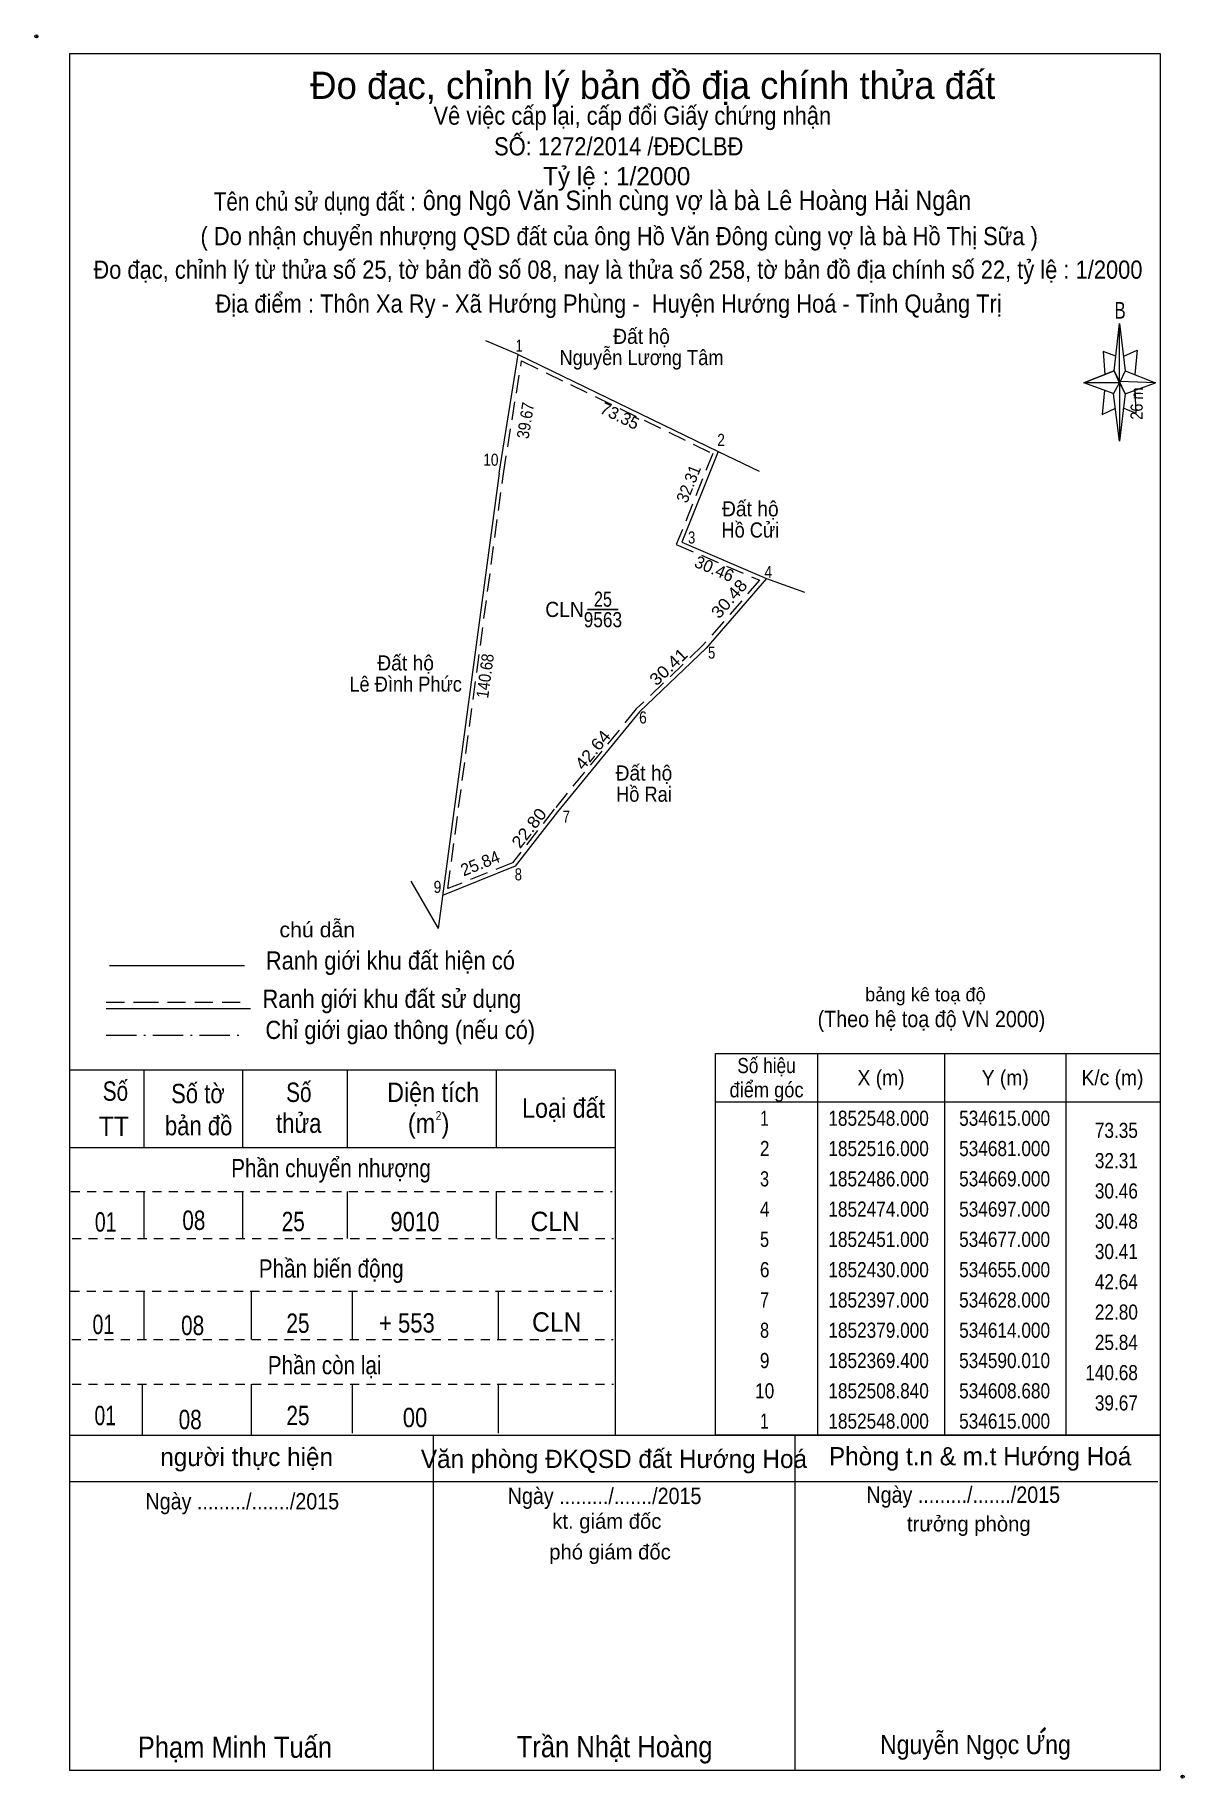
# Model space of a CAD drawing. Header units: metres. Extents: x 532660 to 534835, y 1852057 to 1852654.
# Drawn here: x 534455 to 534835, y 1852078 to 1852654 of the extents above; entities that cross this region are included whole.
import ezdxf
from ezdxf.enums import TextEntityAlignment as Align

# ---------------------------------------------------------------- set-up
doc = ezdxf.new("R2010")
doc.units = ezdxf.units.M
doc.header["$LTSCALE"] = 2
doc.header["$PDMODE"] = 32
doc.header["$PDSIZE"] = 1
for name, pattern in [('DOT_DASHED', [7.7, 5, -1.2, 0.3, -1.2]), ('DOTTED', [1.5, 0.3, -1.2]), ('MEDIUM_DASHED', [4.5, 3, -1.5]), ('SHORT_DASHED', [2.7, 1.5, -1.2])]:
    doc.linetypes.add(name, pattern=pattern)
for name, color, linetype, lineweight in [('1', 7, 'DOTTED', 13), ('10', 7, 'Continuous', 13), ('5', 7, 'Continuous', 13), ('63', 7, 'Continuous', 13)]:
    doc.layers.add(name, color=color, linetype=linetype, lineweight=lineweight)
doc.layers.add('34', color=7, linetype='Continuous')

msp = doc.modelspace()

# ---------------------------------------------------------------- texts
at = {"layer": '1', "width": 0.9}
msp.add_text('26 m', height=4, rotation=89.004, dxfattribs=at).set_placement((534821.172, 1852531.77), align=Align.CENTER)
at = {"layer": '1', "width": 0.85}
msp.add_text('2', height=3, dxfattribs=at).set_placement((534588.69, 1852295.18), align=Align.CENTER)
at = {"layer": '10'}
for s, width, p in [('Đất hộ', 0.95, (534655.695, 1852551.5)), ('Nguyễn Lương Tâm', 0.9, (534655.69, 1852544.5)), ('Đất hộ', 0.95, (534691.615, 1852494.56)), ('Hồ Cửi', 0.9, (534691.61, 1852487.56)), ('25', 0.8, (534642.955, 1852464.72)), ('9563', 0.85, (534642.945, 1852457.94)), ('Đất hộ', 0.95, (534577.815, 1852443.67)), ('Lê Đình Phức', 0.9, (534577.815, 1852436.67)), ('Đất hộ', 0.95, (534656.495, 1852407.32)), ('Hồ Rai', 0.9, (534656.49, 1852400.32))]:
    msp.add_text(s, height=5, dxfattribs=dict(at, width=width)).set_placement(p, align=Align.CENTER)
for s, height, width, p in [(' 1', 4, 0.75, (534616.41, 1852548.91)), (' 2', 4, 0.85, (534683.21, 1852517.81)), (' 10', 4, 0.85, (534608.48, 1852511.26)), (' 3', 4, 0.8, (534673.43, 1852485.59)), (' 4', 4, 0.85, (534698.82, 1852474.21)), ('CLN', 5, 0.95, (534636.63, 1852461.33)), (' 5', 4, 0.8, (534680.03, 1852447.57)), (' 6', 4, 0.85, (534657.42, 1852426.17)), (' 7', 4, 0.8, (534632.03, 1852393.36)), (' 8', 4, 0.8, (534616.22, 1852374.35)), (' 9', 4, 0.85, (534589.6, 1852370.2))]:
    msp.add_text(s, height=height, dxfattribs=dict(at, width=width)).set_placement(p, align=Align.RIGHT)
for s, rotation, width, p in [('39.67', 80.832, 0.9, (534619.355, 1852525.901)), ('32.31', 68.199, 0.95, (534673.083, 1852504.572)), ('30.48', 48.991, 1.1, (534686.117, 1852466.043)), ('30.41', 43.668, 1.1, (534665.964, 1852443.427)), ('140.68', 82.374, 0.9, (534606.031, 1852441.605)), ('42.64', 50.711, 1.1, (534641.13, 1852416.169)), ('22.80', 52.125, 1.1, (534620.134, 1852390.427))]:
    msp.add_text(s, height=4, rotation=rotation, dxfattribs=dict(at, width=width)).set_placement(p, align=Align.CENTER)
for s, rotation, p in [('73.35', 334.134, (534647.662, 1852525.925)), ('30.46', 336.801, (534678.942, 1852475.416)), ('25.84', 21.81, (534603.152, 1852378.128))]:
    msp.add_text(s, height=4, rotation=rotation, dxfattribs=at).set_placement(p, align=Align.CENTER)
at = {"layer": '34', "width": 0.9}
msp.add_text('ông Ngô Văn Sinh cùng vợ là bà Lê Hoàng Hải Ngân', height=6.4, dxfattribs=at).set_placement((534583.49, 1852595.7))
at = {"layer": '5'}
for s, height, p in [('Đo đạc, chỉnh lý bản đồ địa chính thửa đất', 9, (534659.415, 1852632.41)), ('Tỷ lệ : 1/2000', 6, (534647.5, 1852603.89)), ('bảng kê toạ độ', 4.5, (534749.42, 1852334.43)), ('người thực hiện', 6, (534525.335, 1852180.97)), ('Văn phòng ĐKQSD đất Hướng Hoá', 6, (534646.59, 1852180.33)), ('Phòng t.n & m.t Hướng Hoá ', 6, (534768.59, 1852181.21)), ('kt. giám đốc', 5, (534644.24, 1852160.25)), ('  trưởng phòng ', 5, (534762.8, 1852159.37)), ('phó giám đốc', 5, (534645.29, 1852150.12))]:
    msp.add_text(s, height=height, dxfattribs=at).set_placement(p, align=Align.CENTER)
for s, height, width, p in [('Vê việc cấp lại, cấp đổi Giấy chứng nhận', 6, 0.9, (534652.66, 1852623.88)), ('SỐ: 1272/2014 /ĐĐCLBĐ', 6, 0.9, (534648.16, 1852613.75)), ('Tên chủ sử dụng đất :', 6, 0.85, (534547.845, 1852595.52)), ('( Do nhận chuyển nhượng QSD đất của ông Hồ Văn Đông cùng vợ là bà Hồ Thị Sữa )', 6, 0.9, (534648.32, 1852584.1)), ('Đo đạc, chỉnh lý từ thửa số 25, tờ bản đồ số 08, nay là thửa số 258, tờ bản đồ địa chính số 22, tỷ lệ : 1/2000', 6, 0.9, (534647.905, 1852573.03)), ('Địa điểm : Thôn Xa Ry - Xã Hướng Phùng -  Huyện Hướng Hoá - Tỉnh Quảng Trị ', 6, 0.9, (534645.825, 1852561.82)), ('B', 5.512, 0.75, (534813.685, 1852559.84)), ('chú dẫn', 5, 1.05, (534548.655, 1852355.57)), ('Ranh giới khu đất hiện có ', 6, 0.9, (534573.785, 1852344.9)), ('Ranh giới khu đất sử dụng', 6, 0.9, (534573.28, 1852332.26)), ('(Theo hệ toạ độ VN 2000)', 5.4, 0.9, (534751.4, 1852325.89)), ('Chỉ giới giao thông (nếu có)', 6, 0.9, (534576.045, 1852321.99)), ('Số', 6.4, 0.8, (534482.01, 1852301.58)), ('Số tờ', 6.4, 0.85, (534509.26, 1852300.78)), ('Số', 6.4, 0.8, (534542.57, 1852301.18)), ('Diện tích', 6.4, 0.9, (534586.9, 1852301.18)), ('Loại đất', 6.4, 0.9, (534629.95, 1852295.98)), ('TT', 6.4, 0.95, (534481.49, 1852289.98)), ('bản đồ', 6.4, 0.85, (534509.485, 1852290.18)), ('thửa', 6.4, 0.85, (534542.535, 1852290.98)), ('(m )', 6.4, 0.9, (534585.42, 1852290.98)), ('Phần chuyển nhượng', 6, 0.85, (534553.195, 1852276.35)), ('01', 6.4, 0.75, (534478.795, 1852258.37)), ('08', 6.4, 0.8, (534507.905, 1852258.93)), ('25', 6.4, 0.8, (534540.715, 1852258.52)), ('9010', 6.4, 0.85, (534580.88, 1852258.49)), ('CLN', 6.4, 0.95, (534627.18, 1852258.54)), ('Phần biến động', 6, 0.85, (534553.245, 1852243.2)), ('25', 6.4, 0.8, (534542.265, 1852224.95)), ('+ 553', 6.4, 0.85, (534578.24, 1852225.03)), ('CLN', 6.4, 0.95, (534627.69, 1852225.34)), ('01', 6.4, 0.75, (534478.025, 1852224.54)), ('08', 6.4, 0.8, (534507.505, 1852224.21)), ('Phần còn lại', 6, 0.85, (534551.09, 1852211.29)), ('01', 6.4, 0.75, (534478.665, 1852194.46)), ('08', 6.4, 0.8, (534506.695, 1852193.12)), ('25', 6.4, 0.8, (534542.265, 1852194.47)), ('00', 6.4, 0.85, (534580.93, 1852193.79)), ('Ngày ........./......./2015', 5.4, 0.9, (534643.5, 1852168.41)), ('Ngày ........./......./2015', 5.4, 0.9, (534761.9, 1852168.81)), ('Ngày ........./......./2015', 5.4, 0.9, (534523.9, 1852166.65)), ('Nguyễn Ngọc Ưng', 6.3, 0.9, (534765.925, 1852085.85)), ('Phạm Minh Tuấn', 7, 0.9, (534521.455, 1852084.65)), ('Trần Nhật Hoàng', 7, 0.9, (534646.82, 1852084.81))]:
    msp.add_text(s, height=height, dxfattribs=dict(at, width=width)).set_placement(p, align=Align.CENTER)
at = {"layer": '63'}
for s, width, p in [('Số hiệu', 0.85, (534696.955, 1852310.71)), ('X (m)', 0.95, (534734.76, 1852306.71)), ('Y (m)', 0.95, (534775.76, 1852306.71)), ('K/c (m)', 0.95, (534811.165, 1852306.71)), ('điểm góc', 0.9, (534696.965, 1852302.71)), (' 1', 0.75, (534695.56, 1852293.31)), ('1852548.000', 0.85, (534733.96, 1852293.31)), ('534615.000', 0.85, (534775.555, 1852293.31)), (' 2', 0.85, (534695.56, 1852283.31)), ('1852516.000', 0.85, (534733.96, 1852283.31)), ('534681.000', 0.85, (534775.555, 1852283.31)), (' 3', 0.8, (534695.565, 1852273.31)), ('1852486.000', 0.85, (534733.96, 1852273.31)), ('534669.000', 0.85, (534775.555, 1852273.31)), (' 4', 0.85, (534695.56, 1852263.31)), ('1852474.000', 0.85, (534733.96, 1852263.31)), ('534697.000', 0.85, (534775.555, 1852263.31)), (' 5', 0.8, (534695.565, 1852253.31)), ('1852451.000', 0.85, (534733.96, 1852253.31)), ('534677.000', 0.85, (534775.555, 1852253.31)), (' 6', 0.85, (534695.565, 1852243.31)), ('1852430.000', 0.85, (534733.96, 1852243.31)), ('534655.000', 0.85, (534775.555, 1852243.31)), (' 7', 0.8, (534695.56, 1852233.31)), ('1852397.000', 0.85, (534733.96, 1852233.31)), ('534628.000', 0.85, (534775.555, 1852233.31)), (' 8', 0.8, (534695.56, 1852223.31)), ('1852379.000', 0.85, (534733.96, 1852223.31)), ('534614.000', 0.85, (534775.555, 1852223.31)), (' 9', 0.85, (534695.56, 1852213.31)), ('1852369.400', 0.85, (534733.96, 1852213.31)), ('534590.010', 0.85, (534775.555, 1852213.31)), (' 10', 0.85, (534695.555, 1852203.31)), ('1852508.840', 0.85, (534733.96, 1852203.31)), ('534608.680', 0.85, (534775.555, 1852203.31)), (' 1', 0.75, (534695.56, 1852193.31)), ('1852548.000', 0.85, (534733.96, 1852193.31)), ('534615.000', 0.85, (534775.555, 1852193.31))]:
    msp.add_text(s, height=5, dxfattribs=dict(at, width=width)).set_placement(p, align=Align.CENTER)
at = {"layer": '63', "width": 0.85}
for s, p in [('73.35', (534819.56, 1852289.31)), ('32.31', (534819.56, 1852279.31)), ('30.46', (534819.56, 1852269.31)), ('30.48', (534819.56, 1852259.31)), ('30.41', (534819.56, 1852249.31)), ('42.64', (534819.56, 1852239.31)), ('22.80', (534819.56, 1852229.31)), ('25.84', (534819.56, 1852219.31)), ('140.68', (534819.56, 1852209.31)), ('39.67', (534819.56, 1852199.31))]:
    msp.add_text(s, height=5, dxfattribs=at).set_placement(p, align=Align.RIGHT)

# ---------------------------------------------------------------- hatches: boundary and pattern name
at = {"layer": '5'}
msp.add_hatch(color=256, dxfattribs=at).paths.add_polyline_path([(534788.88, 1852093.93), (534788.96, 1852094.09), (534789.04, 1852094.25), (534788.96, 1852094.41), (534788.8, 1852094.49), (534788.64, 1852094.41), (534788.48, 1852094.33), (534787.36, 1852093.13), (534787.6, 1852093.13)])

# ---------------------------------------------------------------- linework, layer by layer
at = {"layer": '1', "linetype": 'SHORT_DASHED'}
for p, q in [((534467.24, 1852271.63), (534645.96, 1852271.63)), ((534467.74, 1852256.09), (534646.46, 1852256.09)), ((534467.13, 1852238.72), (534645.85, 1852238.72)), ((534467.62, 1852222.79), (534646.34, 1852222.79)), ((534467.68, 1852207.97), (534646.4, 1852207.97))]:
    msp.add_line(p, q, dxfattribs=at)
at = {"layer": '10'}
for p, q in [((534615, 1852548), (534604.26, 1852552.55)), ((534681, 1852516), (534694.51, 1852509.5)), ((534608.68, 1852508.84), (534588.55, 1852358.48)), ((534697, 1852474), (534709.44, 1852469.53)), ((534579.58, 1852374.07), (534588.55, 1852358.48)), ((534480.01, 1852346.26), (534524.6, 1852346.26)), ((534479, 1852332.1), (534488.76, 1852332.1)), ((534488.76, 1852332.1), (534526.6, 1852332.1))]:
    msp.add_line(p, q, dxfattribs=at)
at = {"layer": '10', "lineweight": 25}
msp.add_line((534637.89, 1852463.83), (534648.01, 1852463.83), dxfattribs=at)
at = {"layer": '10', "linetype": 'MEDIUM_DASHED'}
for p, q in [((534479, 1852334.1), (534490.2, 1852334.1)), ((534490.2, 1852334.1), (534526.2, 1852334.1))]:
    msp.add_line(p, q, dxfattribs=at)
at = {"layer": '10', "linetype": 'DOT_DASHED'}
msp.add_line((534478.96, 1852323.22), (534524.94, 1852323.22), dxfattribs=at)
at = {"layer": '10'}
msp.add_lwpolyline([(534608.68, 1852508.84), (534615, 1852548), (534681, 1852516), (534669, 1852486), (534697, 1852474), (534677, 1852451), (534655, 1852430), (534628, 1852397), (534614, 1852379), (534590.01, 1852369.4)], dxfattribs=at)
at = {"layer": '10', "linetype": 'MEDIUM_DASHED'}
msp.add_lwpolyline([(534616.09, 1852545.9), (534679.2, 1852515.3), (534667.18, 1852485.24), (534694.66, 1852473.46), (534675.98, 1852451.97), (534653.96, 1852430.97), (534626.89, 1852397.88), (534613.12, 1852380.18), (534591.74, 1852371.62), (534610.08, 1852508.63)], close=True, dxfattribs=at)
at = {"layer": '5'}
for p, q in [((534811.72, 1852542.64), (534813.48, 1852558.24)), ((534815.32, 1852542.64), (534825.32, 1852538.64)), ((534811.72, 1852535.04), (534801.72, 1852538.64)), ((534818.52, 1852536.24), (534818.92, 1852528.64)), ((534815.32, 1852535.04), (534813.48, 1852519.44)), ((534818.92, 1852528.64), (534814.68, 1852530.24)), ((534466.96, 1852311.78), (534646.96, 1852311.78)), ((534491.36, 1852311.78), (534491.36, 1852286.18)), ((534523.92, 1852311.78), (534523.92, 1852286.18)), ((534558.56, 1852311.78), (534558.56, 1852286.18)), ((534607.76, 1852311.78), (534607.76, 1852286.18)), ((534646.96, 1852311.78), (534646.96, 1852191.21)), ((534466.96, 1852286.18), (534646.96, 1852286.18)), ((534491.36, 1852271.63), (534491.36, 1852256.09)), ((534523.92, 1852271.63), (534523.92, 1852256.09)), ((534558.56, 1852271.63), (534558.56, 1852256.09)), ((534607.76, 1852271.63), (534607.76, 1852256.09)), ((534491.36, 1852238.72), (534491.36, 1852222.79)), ((534526.85, 1852238.72), (534526.85, 1852222.79)), ((534560.12, 1852238.72), (534560.12, 1852222.79)), ((534608.37, 1852238.72), (534608.37, 1852222.79)), ((534490.8, 1852207.97), (534490.8, 1852191.21)), ((534526.85, 1852207.97), (534526.85, 1852191.22)), ((534560.12, 1852207.97), (534560.12, 1852191.77)), ((534608.37, 1852207.97), (534608.37, 1852191.77)), ((534466.96, 1852191.21), (534826.96, 1852191.21)), ((534586.96, 1852191.21), (534586.96, 1852080.41)), ((534706.32, 1852191.21), (534706.32, 1852080.41)), ((534466.96, 1852175.85), (534826.16, 1852175.85))]:
    msp.add_line(p, q, dxfattribs=at)
for points in [[(534466.96, 1852647.45), (534826.96, 1852647.45), (534826.96, 1852080.41), (534466.96, 1852080.41)], [(534813.48, 1852558.24), (534815.32, 1852542.64), (534813.48, 1852538.64)], [(534813.48, 1852538.64), (534801.72, 1852538.64), (534811.72, 1852542.64), (534815.32, 1852535.04), (534825.32, 1852538.64), (534813.48, 1852539.04)], [(534813.48, 1852538.64), (534813.48, 1852519.44), (534811.48, 1852535.04)], [(534788.88, 1852093.93), (534788.96, 1852094.09), (534789.04, 1852094.25), (534788.96, 1852094.41), (534788.8, 1852094.49), (534788.64, 1852094.41), (534788.48, 1852094.33), (534787.36, 1852093.13), (534787.6, 1852093.13)]]:
    msp.add_lwpolyline(points, close=True, dxfattribs=at)
for points in [[(534812.28, 1852547.44), (534808.12, 1852549.04), (534808.68, 1852541.44)], [(534814.92, 1852547.44), (534819.32, 1852549.44), (534818.52, 1852541.44)], [(534813.48, 1852538.64), (534811.72, 1852542.64), (534801.72, 1852538.64)], [(534808.52, 1852536.24), (534807.72, 1852528.24), (534812.12, 1852530.24)], [(534813.48, 1852538.64), (534815.32, 1852535.04), (534825.32, 1852538.64)]]:
    msp.add_lwpolyline(points, dxfattribs=at)
for p in [(534455.92, 1852653.05), (534834.32, 1852078.41)]:
    msp.add_point(p, dxfattribs=at)
at = {"layer": '63'}
for p, q in [((534713.76, 1852317.21), (534713.76, 1852191.21)), ((534755.76, 1852317.21), (534755.76, 1852191.21)), ((534795.76, 1852317.21), (534795.76, 1852191.21)), ((534680.16, 1852301.21), (534826.96, 1852301.21))]:
    msp.add_line(p, q, dxfattribs=at)
msp.add_lwpolyline([(534680.16, 1852317.21), (534826.96, 1852317.21), (534826.96, 1852191.21), (534680.16, 1852191.21)], close=True, dxfattribs=at)

msp.set_redraw_order([(e.dxf.handle, doc.entitydb.next_handle()) for e in msp.query("TEXT MTEXT ATTDEF DIMENSION ARC_DIMENSION")])  # texts and dimensions are drawn at this point

doc.saveas('drawing.dxf')
